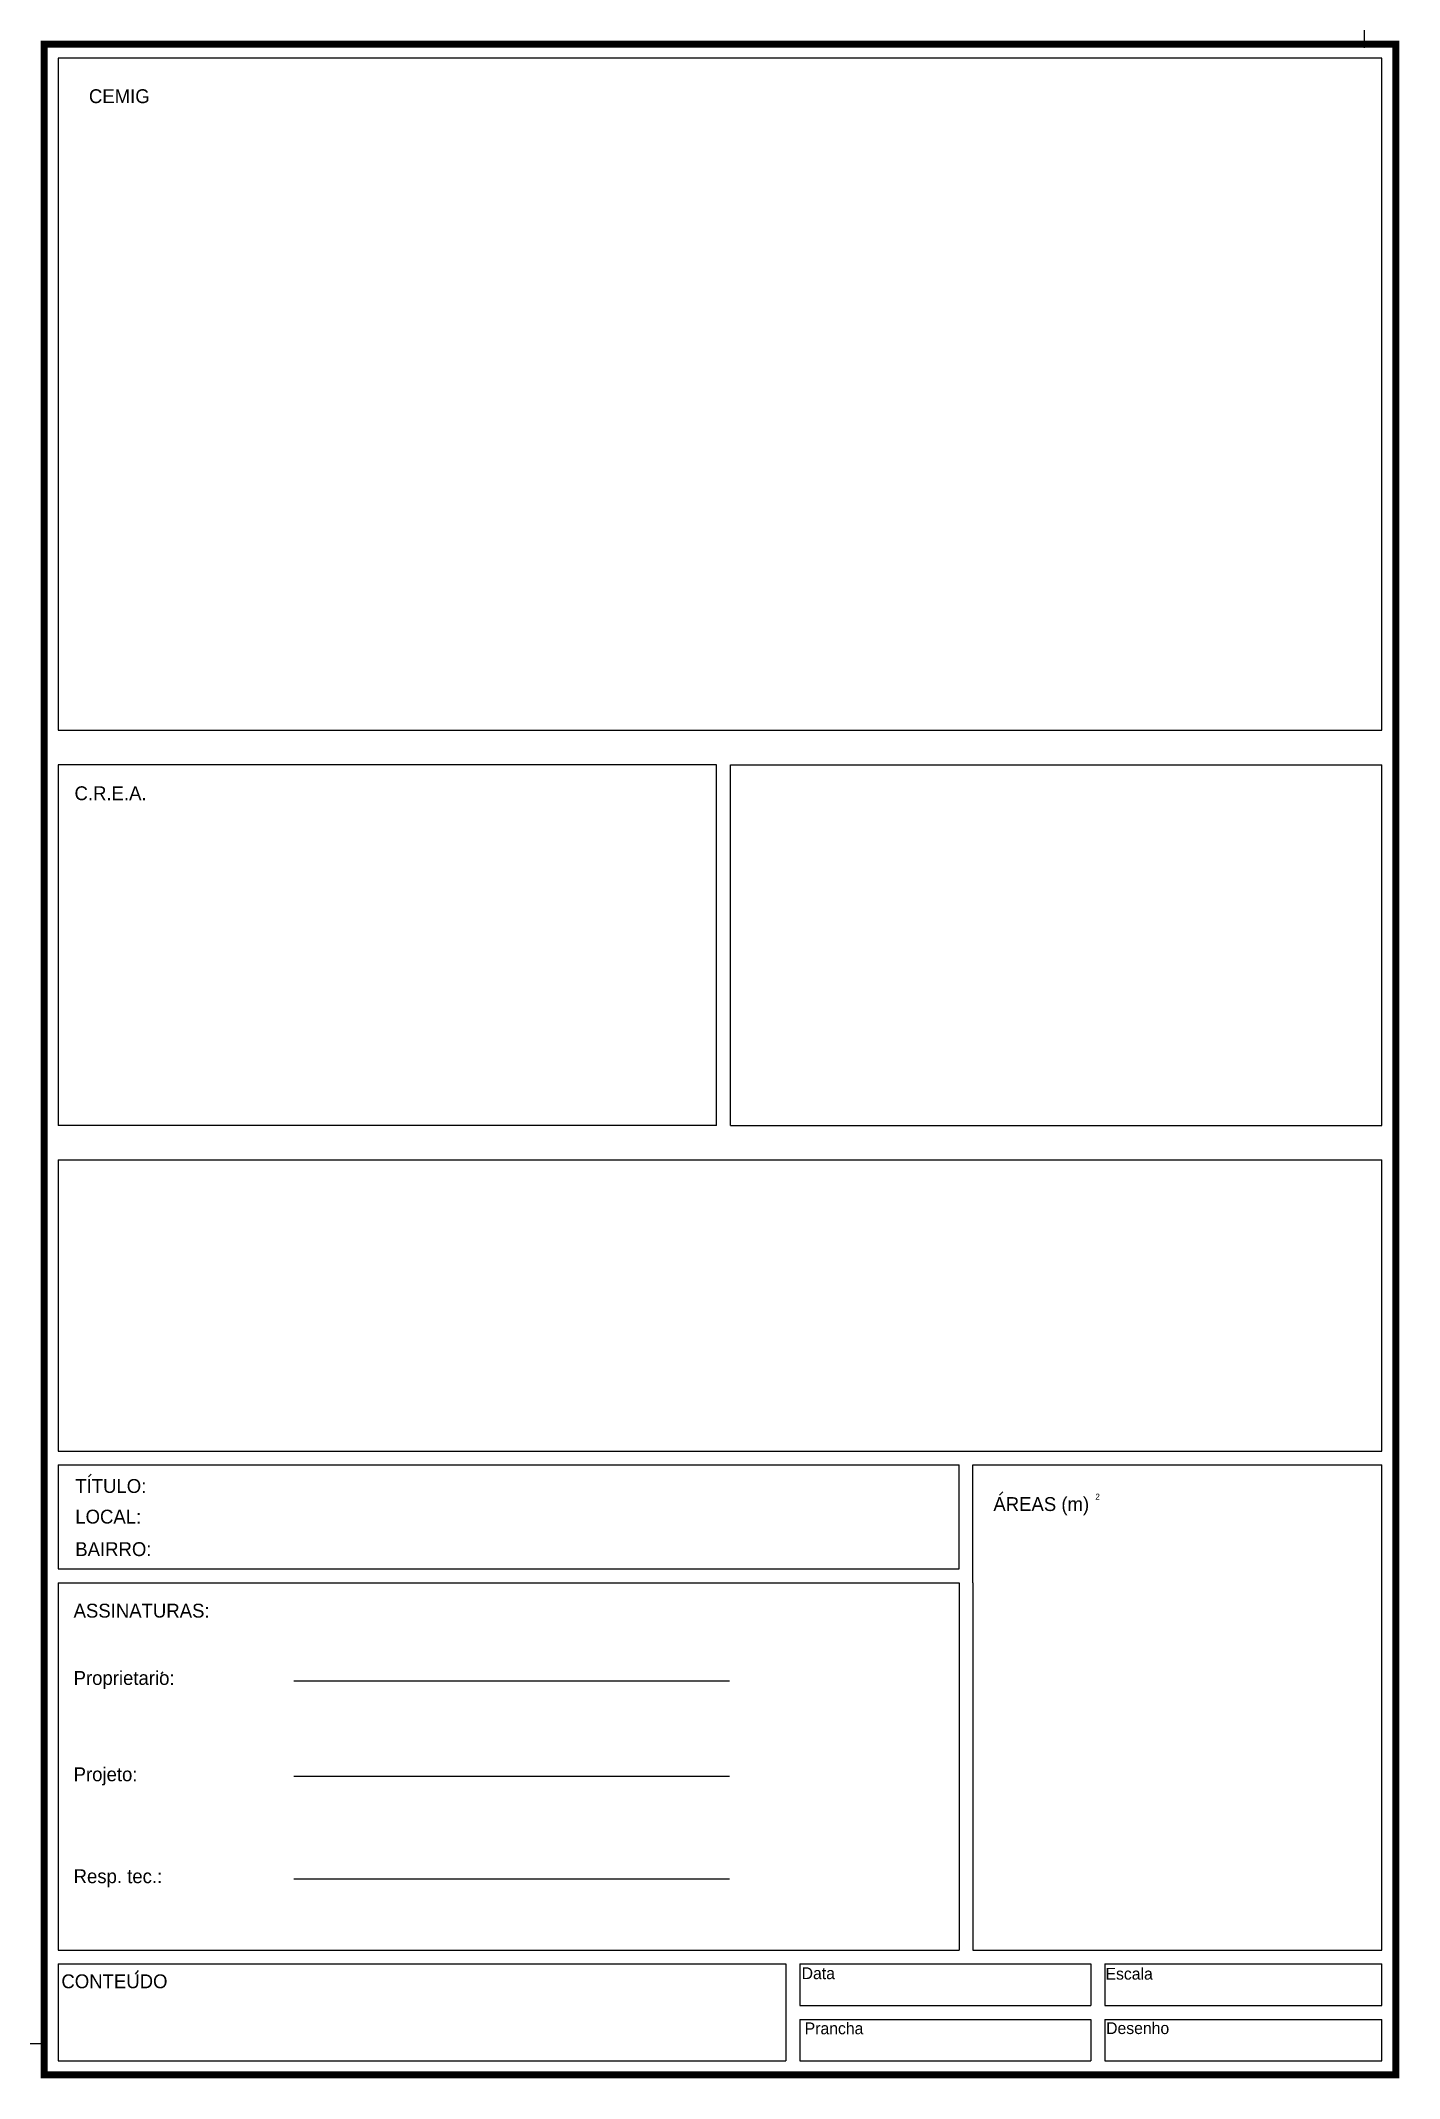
# Model space of a CAD drawing. Extents: x 0 to 0.875, y 0 to 0.6.
# Drawn here: x 0.679 to 0.875, y 0 to 0.294 of the extents above; entities that cross this region are included whole.
import ezdxf

# ---------------------------------------------------------------- set-up
doc = ezdxf.new("R2010")
doc.units = 0
doc.layers.get('0').update_dxf_attribs({"linetype": 'CONTINUOUS'})

msp = doc.modelspace()

# ---------------------------------------------------------------- texts
at = {"color": 0}
for s, height, p in [('CEMIG', 0.002, (0.68595, 0.285)), ('C.R.E.A.', 0.002, (0.68387, 0.18442)), ('TITULO:', 0.002, (0.68398, 0.08446)), ('AREAS (m)', 0.002, (0.81644, 0.08185)), ('2', 0.000877, (0.83115, 0.08348)), ('LOCAL:', 0.002, (0.68398, 0.08004)), ('BAIRRO:', 0.002, (0.68398, 0.07535)), ('ASSINATURAS:', 0.002, (0.68374, 0.06647)), ('Proprietario:', 0.002, (0.68374, 0.05676)), ('Projeto:', 0.002, (0.68374, 0.04286)), ('Resp. tec.:', 0.002, (0.68374, 0.02815)), ('CONTEUDO', 0.002, (0.68198, 0.01299)), ('Data', 0.0017, (0.78878, 0.0143)), ('Escala', 0.0017, (0.83262, 0.01423)), ('Prancha', 0.0017, (0.78922, 0.00635)), ('Desenho', 0.0017, (0.83271, 0.00638))]:
    msp.add_text(s, height=height, dxfattribs=at).set_placement(p)

# ---------------------------------------------------------------- linework, layer by layer
at = {"color": 0}
for p, q in [((0.68589, 0.0868), (0.68628, 0.08719)), ((0.69639, 0.05831), (0.69668, 0.05864)), ((0.71553, 0.05736), (0.77838, 0.05736)), ((0.71553, 0.04357), (0.77838, 0.04357)), ((0.71553, 0.02879), (0.77838, 0.02879)), ((0.69266, 0.01503), (0.69311, 0.01556))]:
    msp.add_line(p, q, dxfattribs=at)
for points in [[(0.87, 0.293), (0.87, 0.595), (0.005, 0.595), (0.005, 0.005), (0.67948, 0.005)], [(0.6815, 0.2915), (0.6815, 0.1945)], [(0.8725, 0.1945), (0.8725, 0.2915), (0.6815, 0.2915)], [(0.6815, 0.1945), (0.8725, 0.1945)], [(0.7765, 0.1895), (0.6815, 0.1895)], [(0.6815, 0.1895), (0.6815, 0.1375)], [(0.7765, 0.1375), (0.7765, 0.1895)], [(0.7785, 0.1375), (0.7785, 0.1895)], [(0.7785, 0.1895), (0.8725, 0.1895)], [(0.8725, 0.1375), (0.8725, 0.1895)], [(0.7765, 0.1375), (0.6815, 0.1375)], [(0.7785, 0.1375), (0.8725, 0.1375)], [(0.6815, 0.1325), (0.8725, 0.1325)], [(0.6815, 0.1325), (0.6815, 0.0905)], [(0.8725, 0.0905), (0.8725, 0.1325)], [(0.6815, 0.0905), (0.8725, 0.0905)], [(0.6815, 0.0735), (0.8115, 0.0735), (0.8115, 0.0885)], [(0.6815, 0.0885), (0.6815, 0.0735)], [(0.6815, 0.0885), (0.8115, 0.0885)], [(0.8135, 0.0715), (0.8135, 0.0885)], [(0.8135, 0.0885), (0.8725, 0.0885)], [(0.8725, 0.0185), (0.8725, 0.0885)], [(0.81734, 0.08413), (0.81781, 0.08464)], [(0.6815, 0.0715), (0.8115, 0.0715)], [(0.6815, 0.0715), (0.6815, 0.0185)], [(0.8115, 0.0715), (0.8115, 0.0185)], [(0.8135, 0.0715), (0.8135, 0.0185)], [(0.6815, 0.0185), (0.8115, 0.0185)], [(0.8135, 0.0185), (0.8725, 0.0185)], [(0.6815, 0.0165), (0.7865, 0.0165)], [(0.6815, 0.0165), (0.6815, 0.0025), (0.7865, 0.0025)], [(0.7865, 0.0165), (0.7865, 0.0025)], [(0.7885, 0.0165), (0.7885, 0.0105)], [(0.7885, 0.0165), (0.8305, 0.0165)], [(0.8305, 0.0165), (0.8305, 0.0105)], [(0.8325, 0.0165), (0.8325, 0.0105)], [(0.8325, 0.0165), (0.8725, 0.0165)], [(0.8725, 0.0105), (0.8725, 0.0165)], [(0.7885, 0.0105), (0.8305, 0.0105)], [(0.8325, 0.0105), (0.8725, 0.0105)], [(0.7885, 0.0085), (0.7885, 0.0025)], [(0.7885, 0.0085), (0.8305, 0.0085)], [(0.8305, 0.0085), (0.8305, 0.0025)], [(0.8325, 0.0085), (0.8325, 0.0025)], [(0.8325, 0.0085), (0.8725, 0.0085)], [(0.8325, 0.0025), (0.8725, 0.0025), (0.8725, 0.0085)], [(0.7885, 0.0025), (0.8305, 0.0025)]]:
    msp.add_lwpolyline(points, dxfattribs=at)
at = {"color": 0, "const_width": 0.001}
msp.add_lwpolyline([(0.6795, 0.2935), (0.6795, 0.0005), (0.8745, 0.0005), (0.8745, 0.2935), (0.6795, 0.2935)], dxfattribs=at)

msp.set_redraw_order([(e.dxf.handle, doc.entitydb.next_handle()) for e in msp.query("TEXT MTEXT ATTDEF DIMENSION ARC_DIMENSION")])  # texts and dimensions are drawn at this point

doc.saveas('drawing.dxf')
